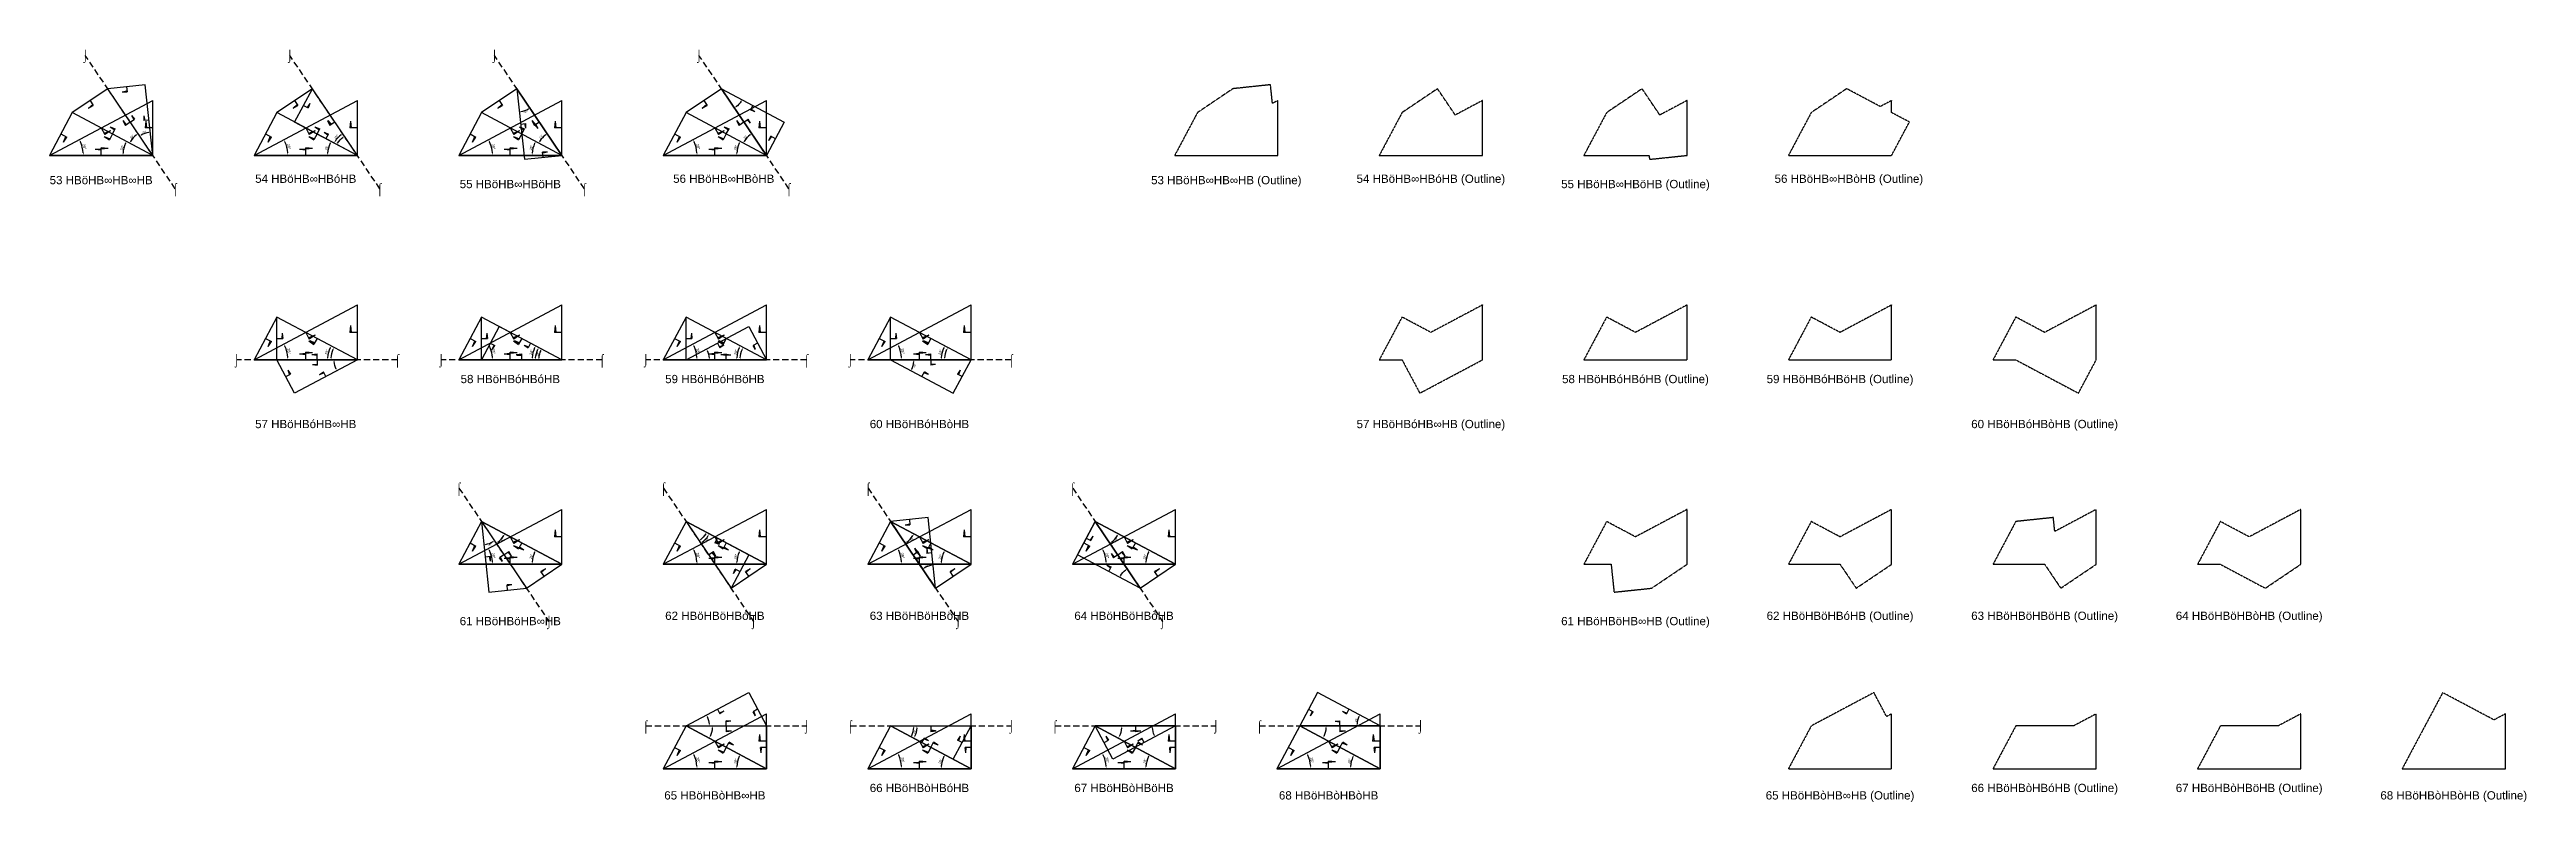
# Model space of a CAD drawing. Header units: millimetres. Extents: x -201764 to 671342, y -3335564 to 24518.
# Drawn here: x 190368 to 550325, y -643735 to -532932 of the extents above; entities that cross this region are included whole.
import ezdxf
from ezdxf.enums import TextEntityAlignment as Align

# ---------------------------------------------------------------- set-up
doc = ezdxf.new("R2010")
doc.units = ezdxf.units.MM
doc.header["$PDMODE"] = 35
doc.linetypes.add('DASHED', pattern=[19.05, 12.7, -6.35])
for name, color, linetype in [('BASE', 170, 'Continuous'), ('HYPOTENUSE', 20, 'Continuous'), ('PERPENDICULAR', 90, 'Continuous')]:
    doc.layers.add(name, color=color, linetype=linetype)
doc.styles.add('Arial', font='arial_0.ttf')
doc.dimstyles.new('ISO-25', dxfattribs={"dimtxt": 250, "dimasz": 100, "dimexe": 1.25, "dimexo": 0.625, "dimgap": 100, "dimtad": 1, "dimdec": 0, "dimtxsty": 'Arial', "dimcen": 2.5, "dimadec": 0, "dimazin": 0, "dimtfac": 1, "dimtdec": 0, "dimtmove": 0, "dimatfit": 3, "dimfxl": 1, "dimarcsym": 0})

msp = doc.modelspace()

# ---------------------------------------------------------------- texts
at = {"linetype": 'DASHED', "ltscale": 100, "style": 'Arial'}
for s, p in [('⌡', (195559, -533785)), ('⌡', (225289, -533785)), ('⌡', (255019, -533785)), ('⌡', (284749, -533785)), ('53 HBöHB∞HB∞HB', (197868, -551921)), ('⌠', (208637, -553175)), ('54 HBöHB∞HBóHB', (227598, -551720)), ('⌠', (238367, -553175)), ('55 HBöHB∞HBöHB', (257328, -552495)), ('⌠', (268097, -553175)), ('56 HBöHB∞HBòHB', (288346, -551720)), ('⌠', (297827, -553175)), ('53 HBöHB∞HB∞HB (Outline)', (361382, -551921)), ('54 HBöHB∞HBóHB (Outline)', (391112, -551720)), ('55 HBöHB∞HBöHB (Outline)', (420842, -552495)), ('56 HBöHB∞HBòHB (Outline)', (451861, -551720)), ('⌡', (217557, -578057)), ('⌠', (240945, -578057)), ('⌡', (247287, -578057)), ('⌠', (270675, -578057)), ('⌡', (277017, -578057)), ('⌠', (300405, -578057)), ('⌡', (306747, -578057)), ('⌠', (330134, -578057)), ('58 HBöHBóHBóHB', (257328, -580849)), ('59 HBöHBóHBöHB', (287058, -580849)), ('58 HBöHBóHBóHB (Outline)', (420842, -580849)), ('59 HBöHBóHBöHB (Outline)', (450572, -580849)), ('57 HBöHBóHB∞HB', (227598, -587393)), ('60 HBöHBóHBòHB', (316787, -587393)), ('57 HBöHBóHB∞HB (Outline)', (391112, -587393)), ('60 HBöHBóHBòHB (Outline)', (480302, -587393)), ('⌠', (249864, -596722)), ('⌠', (279594, -596722)), ('⌠', (309324, -596722)), ('⌠', (339054, -596722)), ('61 HBöHBöHB∞HB', (257328, -616047)), ('⌡', (262942, -616111)), ('62 HBöHBöHBóHB', (287058, -615272)), ('⌡', (292672, -616111)), ('63 HBöHBöHBöHB', (316787, -615272)), ('⌡', (322402, -616111)), ('64 HBöHBöHBòHB', (346517, -615272)), ('⌡', (352132, -616111)), ('61 HBöHBöHB∞HB (Outline)', (420842, -616047)), ('62 HBöHBöHBóHB (Outline)', (450572, -615272)), ('63 HBöHBöHBöHB (Outline)', (480302, -615272)), ('64 HBöHBöHBòHB (Outline)', (510032, -615272)), ('⌠', (277017, -631299)), ('⌡', (300405, -631299)), ('⌠', (306747, -631299)), ('⌡', (330134, -631299)), ('⌠', (336477, -631299)), ('⌡', (359864, -631299)), ('⌠', (366207, -631299)), ('⌡', (389594, -631299)), ('65 HBöHBòHB∞HB', (287058, -641390)), ('66 HBöHBòHBóHB', (316787, -640309)), ('67 HBöHBòHBöHB', (346517, -640309)), ('68 HBöHBòHBòHB', (376247, -641390)), ('65 HBöHBòHB∞HB (Outline)', (450572, -641390)), ('66 HBöHBòHBóHB (Outline)', (480302, -640309)), ('67 HBöHBòHBöHB (Outline)', (510032, -640309)), ('68 HBöHBòHBòHB (Outline)', (539762, -641390))]:
    msp.add_text(s, height=1200, dxfattribs=at).set_placement(p, align=Align.MIDDLE_CENTER)

# ---------------------------------------------------------------- blocks, each defined once
blk = doc.blocks.new('*D49')
at = {"color": 0, "lineweight": -2, "ltscale": 100, "transparency": 16777216}
blk.add_arc((0, 0), 4906, 4.08845, 23.91155, dxfattribs=at)
at = {"color": 0, "ltscale": 100, "transparency": 16777216}
for points in [[(4432, 1963), (4537, 2014), (4332, 2303)], [(4952, 352), (4835, 348), (4906, 0)]]:
    blk.add_solid(points, dxfattribs=at)
at = {"layer": 'Defpoints', "color": 0, "ltscale": 100, "transparency": 16777216}
for p in [(15000, 7976), (0, 0), (0, 0), (4841, 796), (15000, 0)]:
    blk.add_point(p, dxfattribs=at)
at = {"color": 0, "ltscale": 100, "transparency": 16777216, "insert": (5055, 1260), "char_height": 400, "attachment_point": 5, "rotation": 284, "style": 'Arial'}
blk.add_mtext('28°', dxfattribs=at)
blk = doc.blocks.new('SanjoyNathGeometrifyingTrigonometryFundamentalLockedSet')
at = {"color": 242, "linetype": 'DASHED', "ltscale": 100, "true_color": 0xcd2027}
for p, q in [((7500, 3987.8), (8016.4, 3016.6)), ((8852.4, 3574.3), (7922.5, 3193.2)), ((8852.4, 3574.3), (8016.4, 3016.6))]:
    blk.add_line(p, q, dxfattribs=at)
at = {"color": 114, "linetype": 'DASHED', "ltscale": 100, "true_color": 0x139b48}
for p, q in [((14000, 4987.8), (13900, 3987.8)), ((15000, 3987.8), (13900, 3987.8)), ((14000, 4987.8), (14100, 3987.8))]:
    blk.add_line(p, q, dxfattribs=at)
at = {"color": 159, "linetype": 'DASHED', "ltscale": 100, "true_color": 0x22346e}
for p, q in [((7500, 0), (7500, 1100)), ((8500, 1000), (7500, 1100)), ((8500, 1000), (7500, 900))]:
    blk.add_line(p, q, dxfattribs=at)
at = {"layer": 'BASE'}
blk.add_line((0, 0), (15000, 0), dxfattribs=at)
at = {"layer": 'HYPOTENUSE'}
blk.add_line((0, 0), (15000, 7975.6), dxfattribs=at)
at = {"layer": 'PERPENDICULAR'}
blk.add_line((15000, 0), (15000, 7975.6), dxfattribs=at)
at = {"color": 4, "ltscale": 100}
dim = blk.add_angular_dim_2l(base=(4841, 795.6), line1=((0, 0), (15000, 0)), line2=((0, 0), (15000, 7975.6)), dimstyle='ISO-25', override={"dimtxt": 400, "dimasz": 350, "dimgap": 100}, dxfattribs=at)
dim.commit()
dim.dimension.update_dxf_attribs({"geometry": '*D49', "text_midpoint": (5055.4, 1260.5)})

# ---------------------------------------------------------------- linework, layer by layer
at = {"linetype": 'DASHED', "ltscale": 70}
for p, q in [((208637, -553175), (195559, -533785)), ((238367, -553175), (225289, -533785)), ((268097, -553175), (255019, -533785)), ((297827, -553175), (284749, -533785)), ((240945, -578057), (217557, -578057)), ((270675, -578057), (247287, -578057)), ((300405, -578057), (277017, -578057)), ((330134, -578057), (306747, -578057)), ((249864, -596722), (262942, -616111)), ((279594, -596722), (292672, -616111)), ((309324, -596722), (322402, -616111)), ((339054, -596722), (352132, -616111)), ((277017, -631299), (300405, -631299)), ((306747, -631299), (330134, -631299)), ((336477, -631299), (359864, -631299)), ((366207, -631299), (389594, -631299))]:
    msp.add_line(p, q, dxfattribs=at)
at = {"linetype": 'DASHED'}
for points in [[(368882, -548327), (368882, -540352), (368089, -540774), (367803, -538059), (362343, -538632), (357188, -542109), (353882, -548327)], [(398612, -548327), (398612, -540352), (394653, -542457), (392073, -538632), (386918, -542109), (383612, -548327)], [(421803, -538632), (416648, -542109), (413342, -548327), (422822, -548327), (422882, -548901), (428342, -548327), (428342, -540352), (424383, -542457)], [(456419, -541230), (451533, -538632), (446378, -542109), (443072, -548327), (458072, -548327), (460650, -543480), (458072, -542109), (458072, -540352)], [(386918, -571839), (383612, -578057), (386918, -578057), (389496, -582904), (398612, -578057), (398612, -570081), (391112, -574069)], [(428342, -578057), (428342, -570081), (420842, -574069), (416648, -571839), (413342, -578057)], [(458072, -578057), (458072, -570081), (450572, -574069), (446378, -571839), (443072, -578057)], [(476108, -571839), (472802, -578057), (476108, -578057), (485225, -582904), (487802, -578057), (487802, -570081), (480302, -574069)], [(416648, -601569), (413342, -607787), (417302, -607787), (417728, -611838), (423188, -611264), (428342, -607787), (428342, -599811), (420842, -603799)], [(450572, -603799), (446378, -601569), (443072, -607787), (450572, -607787), (452918, -611264), (458072, -607787), (458072, -599811)], [(482648, -611264), (487802, -607787), (487802, -599811), (481780, -603013), (481568, -600995), (476108, -601569), (472802, -607787), (480302, -607787)], [(505838, -601569), (502532, -607787), (505838, -607787), (512377, -611264), (517532, -607787), (517532, -599811), (510032, -603799)], [(458072, -637517), (458072, -629541), (457344, -629929), (455495, -626452), (446378, -631299), (443072, -637517)], [(484496, -631299), (476108, -631299), (472802, -637517), (487802, -637517), (487802, -629541)], [(517532, -637517), (517532, -629541), (514226, -631299), (505838, -631299), (502532, -637517)], [(547262, -637517), (547262, -629541), (545609, -630420), (538146, -626452), (532262, -637517)]]:
    msp.add_lwpolyline(points, close=True, dxfattribs=at)

# ---------------------------------------------------------------- block references
at = {"linetype": 'DASHED', "ltscale": 100}
for p, xscale, yscale, zscale, rotation in [((205368, -548327), 0.7795964517353771, 0.7795964517353771, 0.7795964517353771, 123.9999999999998), ((205368, -548327), 0.68834281046111, 0.68834281046111, 0.68834281046111, 95.99999999999986), ((235098, -548327), 0.7795964517353771, 0.7795964517353771, 0.7795964517353771, 123.9999999999998), ((235098, -548327), -0.68834281046111, 0.6883428104611099, 0.68834281046111, 331.9999999999999), ((264828, -548327), 0.7795964517353771, 0.7795964517353771, 0.7795964517353771, 123.9999999999998), ((258288, -538632), 0.6883428104611101, 0.6883428104611101, 0.6883428104611101, 275.9999999999999), ((294558, -548327), 0.7795964517353771, 0.7795964517353771, 0.7795964517353771, 123.9999999999998), ((288018, -538632), -0.6883428104611111, 0.688342810461111, 0.688342810461111, 152.0000000000001), ((205368, -548327), 0.882947592858929, 0.882947592858929, 0.882947592858929, 151.9999999999999), ((235098, -548327), 0.882947592858929, 0.882947592858929, 0.882947592858929, 151.9999999999999), ((264828, -548327), 0.882947592858929, 0.882947592858929, 0.882947592858929, 151.9999999999999), ((294558, -548327), 0.882947592858929, 0.882947592858929, 0.882947592858929, 151.9999999999999), ((235098, -578057), 0.882947592858929, 0.882947592858929, 0.882947592858929, 151.9999999999999), ((264828, -578057), 0.882947592858929, 0.882947592858929, 0.882947592858929, 151.9999999999999), ((294558, -578057), 0.882947592858929, 0.882947592858929, 0.882947592858929, 151.9999999999999), ((324287, -578057), 0.882947592858929, 0.882947592858929, 0.882947592858929, 151.9999999999999), ((235098, -578057), -0.6883428104611121, 0.6883428104611121, 0.6883428104611121, 27.99999999999998), ((264828, -578057), 0.6883428104611128, 0.6883428104611128, 0.6883428104611128, 151.9999999999999), ((282864, -578057), -0.688342810461111, 0.688342810461111, 0.688342810461111, 208), ((312594, -578057), 0.688342810461111, 0.688342810461111, 0.688342810461111, 332.0000000000001), ((253134, -601569), 0.7795964517353771, 0.7795964517353771, 0.7795964517353771, 303.9999999999999), ((253134, -601569), 0.688342810461111, 0.688342810461111, 0.688342810461111, 275.9999999999999), ((282864, -601569), 0.7795964517353771, 0.7795964517353771, 0.7795964517353771, 303.9999999999999), ((312594, -601569), 0.7795964517353771, 0.7795964517353771, 0.7795964517353771, 303.9999999999999), ((319133, -611264), 0.688342810461111, 0.688342810461111, 0.688342810461111, 96), ((342324, -601569), 0.7795964517353771, 0.7795964517353771, 0.7795964517353771, 303.9999999999999), ((264828, -607787), 0.882947592858929, 0.882947592858929, 0.882947592858929, 151.9999999999999), ((294558, -607787), 0.882947592858929, 0.882947592858929, 0.882947592858929, 151.9999999999999), ((282864, -601569), -0.6883428104611111, 0.688342810461111, 0.688342810461111, 152.0000000000001), ((324287, -607787), 0.882947592858929, 0.882947592858929, 0.882947592858929, 151.9999999999999), ((354017, -607787), 0.882947592858929, 0.882947592858929, 0.882947592858929, 151.9999999999999), ((348863, -611264), -0.6883428104611111, 0.688342810461111, 0.688342810461111, 332.0000000000001), ((282864, -631299), -0.688342810461111, 0.688342810461111, 0.688342810461111, 208), ((312594, -631299), 0.688342810461111, 0.688342810461111, 0.688342810461111, 332.0000000000001), ((354017, -631299), -0.6883428104611109, 0.6883428104611109, 0.6883428104611109, 27.99999999999998), ((383747, -631299), 0.6883428104611109, 0.6883428104611109, 0.6883428104611109, 152), ((294558, -637517), 0.882947592858929, 0.882947592858929, 0.882947592858929, 151.9999999999999), ((282864, -631299), -0.7795964517353771, 0.7795964517353771, 0.7795964517353771, 180), ((324287, -637517), 0.882947592858929, 0.882947592858929, 0.882947592858929, 151.9999999999999), ((312594, -631299), -0.7795964517353771, 0.7795964517353771, 0.7795964517353771, 180), ((354017, -637517), 0.882947592858929, 0.882947592858929, 0.882947592858929, 151.9999999999999), ((342324, -631299), -0.7795964517353771, 0.7795964517353771, 0.7795964517353771, 180), ((383747, -637517), 0.882947592858929, 0.882947592858929, 0.882947592858929, 151.9999999999999), ((372053, -631299), -0.7795964517353771, 0.7795964517353771, 0.7795964517353771, 180)]:
    msp.add_blockref('SanjoyNathGeometrifyingTrigonometryFundamentalLockedSet', p, dxfattribs=dict(at, xscale=xscale, yscale=yscale, zscale=zscale, rotation=rotation))
at = {"linetype": 'DASHED'}
for p in [(190368, -548327), (220098, -548327), (249828, -548327), (279558, -548327), (220098, -578057), (249828, -578057), (279558, -578057), (309287, -578057), (249828, -607787), (279558, -607787), (309287, -607787), (339017, -607787), (279558, -637517), (309287, -637517), (339017, -637517), (368747, -637517)]:
    msp.add_blockref('SanjoyNathGeometrifyingTrigonometryFundamentalLockedSet', p, dxfattribs=at)
at = {"linetype": 'DASHED', "ltscale": 100, "xscale": -0.7795964517353771, "yscale": 0.7795964517353771, "zscale": 0.7795964517353771}
for p in [(235098, -578057), (264828, -578057), (294558, -578057), (324287, -578057)]:
    msp.add_blockref('SanjoyNathGeometrifyingTrigonometryFundamentalLockedSet', p, dxfattribs=at)

msp.set_redraw_order([(e.dxf.handle, doc.entitydb.next_handle()) for e in msp.query("TEXT MTEXT ATTDEF DIMENSION ARC_DIMENSION")])  # texts and dimensions are drawn at this point

doc.saveas('drawing.dxf')
